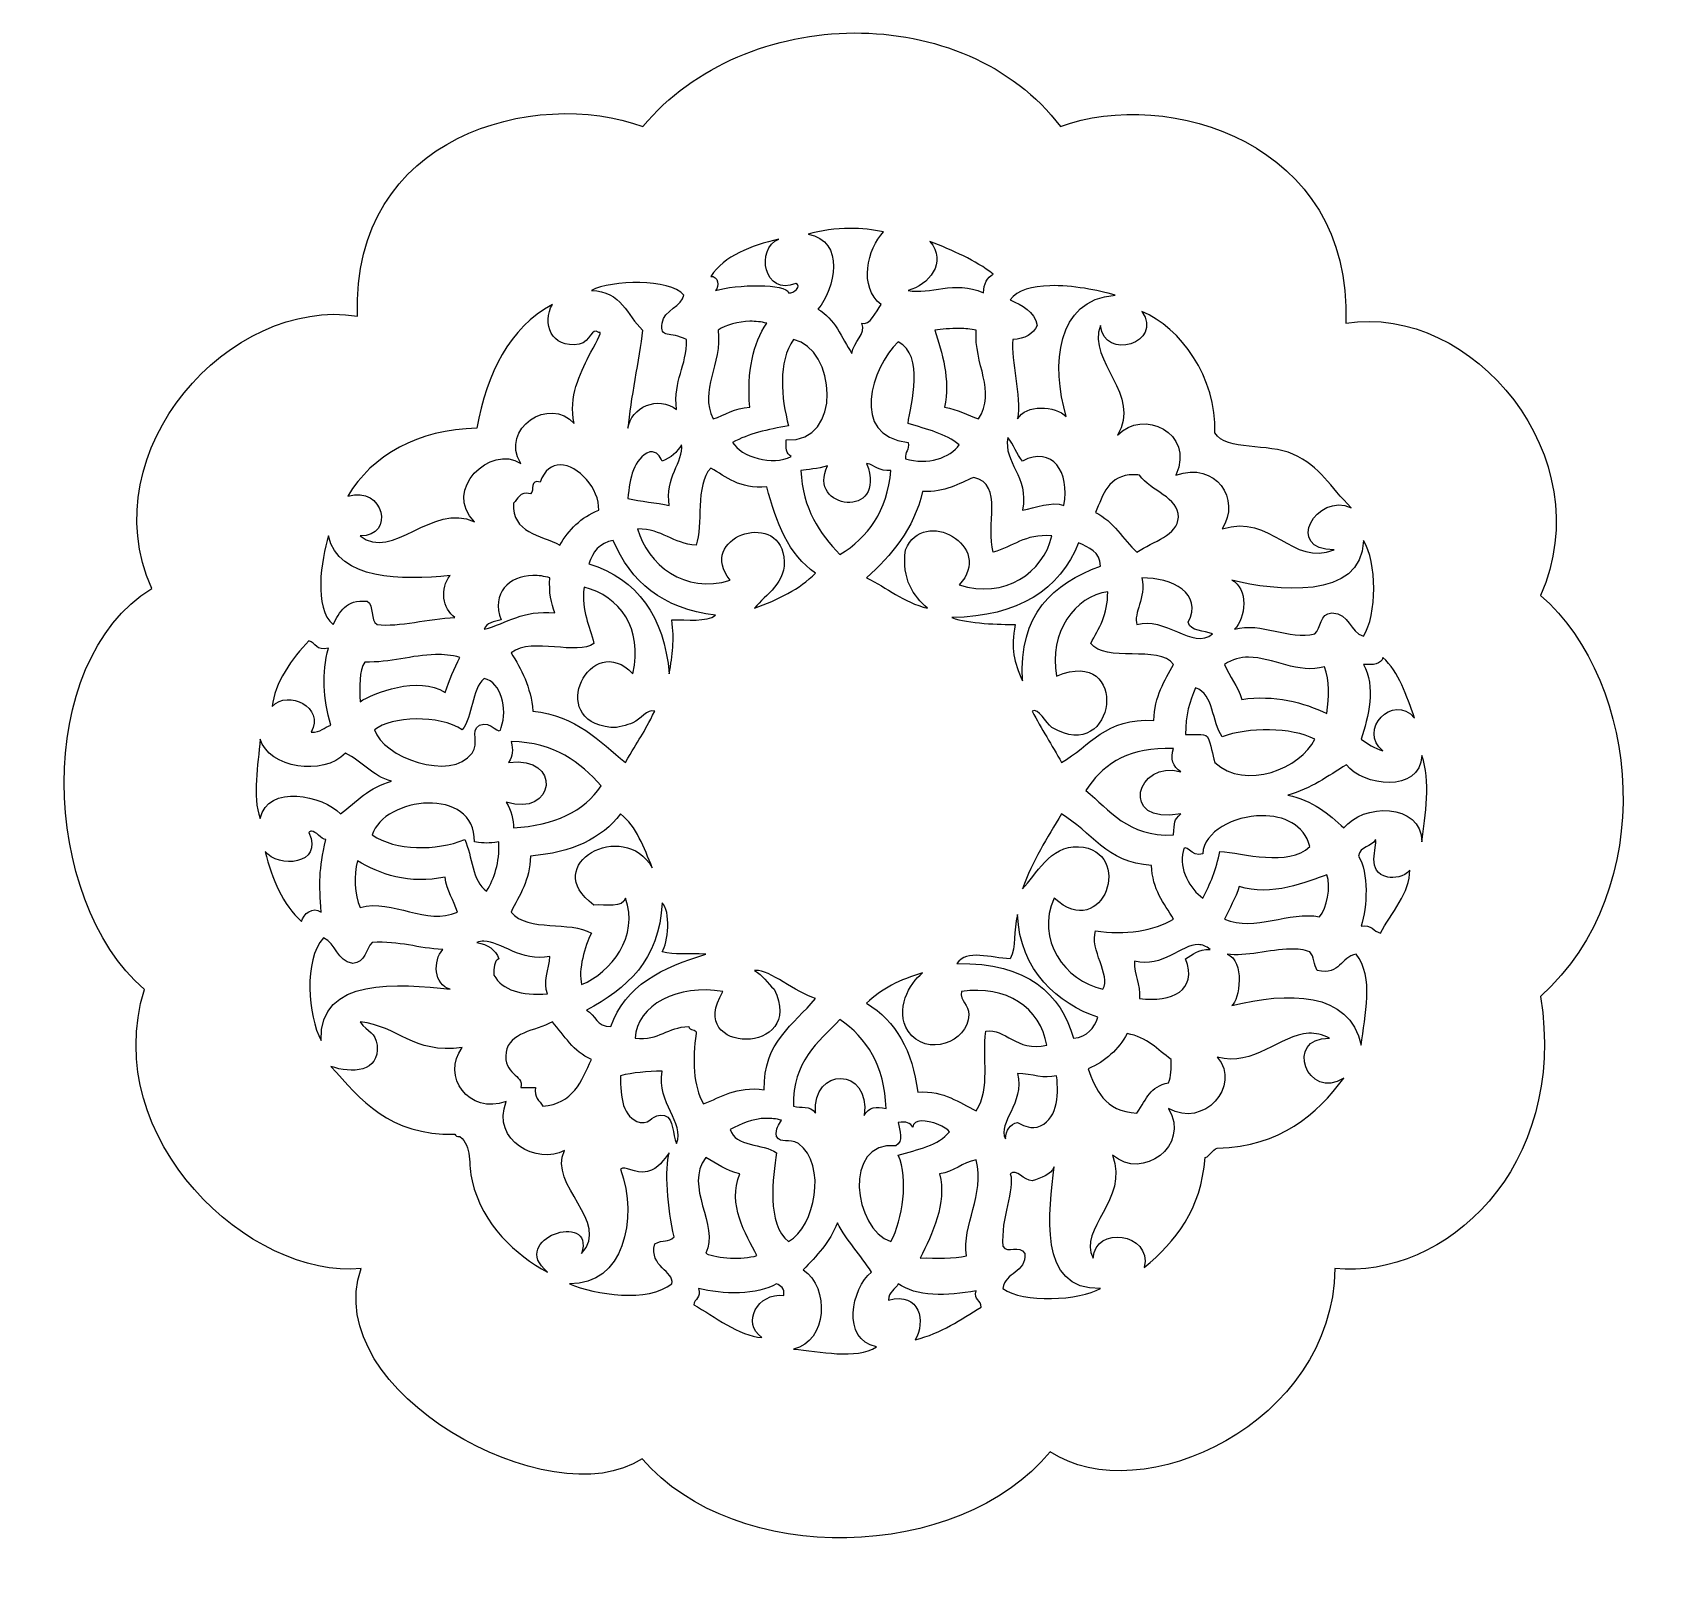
# Model space of a CAD drawing. Header units: centimetres. Extents: x -12 to 12.2, y -11.6 to 11.3.
import ezdxf

# ---------------------------------------------------------------- set-up
doc = ezdxf.new("R2010")
doc.units = ezdxf.units.CM
doc.header["$MEASUREMENT"] = 0
doc.layers.add('Camada 1', color=7, linetype='Continuous')

msp = doc.modelspace()

# ---------------------------------------------------------------- linework, layer by layer
at = {"layer": 'Camada 1'}
for points, knots in [([(0.20131, 11.27375), (-0.98286, 11.26682), (-2.17825, 10.79673), (-2.94075, 9.88239), (-2.94075, 9.88239), (-4.52288, 10.46778), (-7.28817, 9.76351), (-7.18435, 7.06174), (-7.18435, 7.06174), (-9.07263, 7.36212), (-11.1576, 5.06697), (-10.24608, 3.01081), (-10.24608, 3.01081), (-12.01844, 1.91279), (-11.90621, -1.61678), (-10.35474, -2.95658), (-10.35474, -2.95658), (-11.03686, -5.19506), (-8.7629, -7.27365), (-7.13077, -7.10646), (-7.13077, -7.10646), (-7.76471, -8.93909), (-4.29587, -10.83589), (-2.9507, -9.93795), (-2.9507, -9.93795), (-1.56193, -11.55455), (1.75896, -11.48997), (3.11765, -9.83235), (3.11765, -9.83235), (4.46279, -10.73029), (7.33421, -9.40873), (7.35286, -7.10648), (7.35286, -7.10648), (8.9847, -7.27367), (10.82348, -5.61243), (10.413, -3.06095), (10.413, -3.06095), (12.18214, -1.46009), (11.91351, 1.59979), (10.413, 2.90654), (10.413, 2.90654), (11.32473, 4.96272), (9.40303, 7.2578), (7.51507, 6.95747), (7.51507, 6.95747), (7.61864, 9.65932), (4.85335, 10.46778), (3.27148, 9.88239), (3.27148, 9.88239), (2.55771, 10.82433), (1.38524, 11.28066), (0.20131, 11.27375)], [0, 0, 0, 0, 0.07142857, 0.07142857, 0.07142857, 0.07142857, 0.14285714, 0.14285714, 0.14285714, 0.14285714, 0.21428571, 0.21428571, 0.21428571, 0.21428571, 0.28571429, 0.28571429, 0.28571429, 0.28571429, 0.35714286, 0.35714286, 0.35714286, 0.35714286, 0.42857143, 0.42857143, 0.42857143, 0.42857143, 0.5, 0.5, 0.5, 0.5, 0.57142857, 0.57142857, 0.57142857, 0.57142857, 0.64285714, 0.64285714, 0.64285714, 0.64285714, 0.71428571, 0.71428571, 0.71428571, 0.71428571, 0.78571429, 0.78571429, 0.78571429, 0.78571429, 0.85714286, 0.85714286, 0.85714286, 0.85714286, 1, 1, 1, 1]), ([(0.14247, 8.36651), (0.31244, 8.36654), (0.48323, 8.34841), (0.64174, 8.3133), (0.64174, 8.3133), (0.39967, 8.07605), (0.26595, 7.48126), (0.6057, 7.23541), (0.6057, 7.23541), (0.53424, 7.12995), (0.43018, 6.90984), (0.31572, 6.95725), (0.31572, 6.95725), (0.39004, 6.79096), (0.18935, 6.68753), (0.17091, 6.50524), (0.17091, 6.50524), (0.01589, 6.73905), (-0.08264, 7.027), (-0.33635, 7.16585), (-0.33635, 7.16585), (-0.07812, 7.46041), (0.07243, 8.19053), (-0.48134, 8.2785), (-0.48134, 8.2785), (-0.29293, 8.3368), (-0.07587, 8.36651), (0.14247, 8.36651)], [0, 0, 0, 0, 0.125, 0.125, 0.125, 0.125, 0.25, 0.25, 0.25, 0.25, 0.375, 0.375, 0.375, 0.375, 0.5, 0.5, 0.5, 0.5, 0.625, 0.625, 0.625, 0.625, 0.75, 0.75, 0.75, 0.75, 1, 1, 1, 1]), ([(-0.91592, 8.20895), (-1.27144, 8.07229), (-1.13751, 7.34284), (-0.6624, 7.54834), (-0.6624, 7.54834), (-0.57125, 7.51336), (-0.69127, 7.39456), (-0.77114, 7.40925), (-0.77114, 7.40925), (-0.79776, 7.55054), (-1.55939, 7.53427), (-1.85797, 7.44399), (-1.85797, 7.44399), (-1.79878, 7.50035), (-1.81437, 7.66235), (-1.93047, 7.65261), (-1.93047, 7.65261), (-1.72361, 7.96408), (-1.33798, 8.10402), (-0.91592, 8.20895)], [0, 0, 0, 0, 0.16666667, 0.16666667, 0.16666667, 0.16666667, 0.33333333, 0.33333333, 0.33333333, 0.33333333, 0.5, 0.5, 0.5, 0.5, 0.66666667, 0.66666667, 0.66666667, 0.66666667, 1, 1, 1, 1]), ([(1.33026, 8.17421), (1.66877, 8.03567), (2.00566, 7.89531), (2.2721, 7.6874), (2.2721, 7.6874), (2.18407, 7.63298), (2.1265, 7.54902), (2.12729, 7.40924), (2.12729, 7.40924), (1.68189, 7.60127), (1.33928, 7.37482), (1.00424, 7.44398), (1.00424, 7.44398), (1.30589, 7.51847), (1.5973, 7.8625), (1.33026, 8.17421)], [0, 0, 0, 0, 0.2, 0.2, 0.2, 0.2, 0.4, 0.4, 0.4, 0.4, 0.6, 0.6, 0.6, 0.6, 1, 1, 1, 1]), ([(-2.98454, 7.56141), (-2.70519, 7.5562), (-2.4363, 7.49997), (-2.32901, 7.37448), (-2.32901, 7.37448), (-2.3501, 7.21049), (-2.62884, 7.15289), (-2.65503, 6.95726), (-2.65503, 6.95726), (-2.68718, 6.71707), (-2.53401, 6.84013), (-2.29274, 6.71387), (-2.29274, 6.71387), (-2.28128, 6.3089), (-2.49324, 6.11819), (-2.43773, 5.67075), (-2.43773, 5.67075), (-2.70991, 5.88789), (-3.12337, 5.70377), (-3.16229, 5.39259), (-3.16229, 5.39259), (-3.12789, 5.81804), (-2.99417, 6.42092), (-2.9448, 6.85293), (-2.9448, 6.85293), (-3.17602, 7.07153), (-3.25672, 7.43459), (-3.70561, 7.44401), (-3.70561, 7.44401), (-3.55345, 7.52077), (-3.26386, 7.56657), (-2.98454, 7.56141)], [0, 0, 0, 0, 0.11111111, 0.11111111, 0.11111111, 0.11111111, 0.22222222, 0.22222222, 0.22222222, 0.22222222, 0.33333333, 0.33333333, 0.33333333, 0.33333333, 0.44444444, 0.44444444, 0.44444444, 0.44444444, 0.55555556, 0.55555556, 0.55555556, 0.55555556, 0.66666667, 0.66666667, 0.66666667, 0.66666667, 0.77777778, 0.77777778, 0.77777778, 0.77777778, 1, 1, 1, 1]), ([(3.11339, 7.51466), (3.44597, 7.52292), (3.83324, 7.44791), (4.0837, 7.37448), (4.0837, 7.37448), (3.20124, 7.2995), (3.13469, 6.33612), (3.35895, 5.56648), (3.35895, 5.56648), (3.19427, 5.73076), (2.75398, 5.7532), (2.63439, 5.53171), (2.63439, 5.53171), (2.69561, 5.87617), (2.53054, 6.39782), (2.56211, 6.71387), (2.56211, 6.71387), (2.74745, 6.72141), (2.86479, 6.79409), (2.92435, 6.92244), (2.92435, 6.92244), (2.88792, 7.1426), (2.69768, 7.21494), (2.52581, 7.30495), (2.52581, 7.30495), (2.62907, 7.45137), (2.85452, 7.50825), (3.11339, 7.51466)], [0, 0, 0, 0, 0.125, 0.125, 0.125, 0.125, 0.25, 0.25, 0.25, 0.25, 0.375, 0.375, 0.375, 0.375, 0.5, 0.5, 0.5, 0.5, 0.625, 0.625, 0.625, 0.625, 0.75, 0.75, 0.75, 0.75, 1, 1, 1, 1]), ([(-4.28536, 7.23542), (-4.44244, 6.96176), (-4.30748, 6.57015), (-3.88684, 6.64434), (-3.88684, 6.64434), (-3.71602, 6.67445), (-3.70539, 6.90924), (-3.59704, 6.81817), (-3.59704, 6.81817), (-3.50917, 6.85958), (-3.6806, 6.60201), (-3.74182, 6.47048), (-3.74182, 6.47048), (-3.86879, 6.19785), (-4.05599, 5.86982), (-3.95931, 5.46218), (-3.95931, 5.46218), (-4.3179, 5.88467), (-5.07442, 5.38333), (-4.75637, 4.87105), (-4.75637, 4.87105), (-5.20611, 5.16376), (-5.92019, 4.47473), (-5.44468, 4.00181), (-5.44468, 4.00181), (-6.07584, 4.29984), (-6.66094, 3.40269), (-7.14733, 3.79321), (-7.14733, 3.79321), (-6.62634, 3.78355), (-6.78464, 4.54674), (-7.32857, 4.38429), (-7.32857, 4.38429), (-6.9663, 4.99574), (-6.28516, 5.37682), (-5.40844, 5.39259), (-5.40844, 5.39259), (-5.25488, 6.21883), (-4.93293, 6.88339), (-4.28536, 7.23542)], [0, 0, 0, 0, 0.09090909, 0.09090909, 0.09090909, 0.09090909, 0.18181818, 0.18181818, 0.18181818, 0.18181818, 0.27272727, 0.27272727, 0.27272727, 0.27272727, 0.36363636, 0.36363636, 0.36363636, 0.36363636, 0.45454545, 0.45454545, 0.45454545, 0.45454545, 0.54545455, 0.54545455, 0.54545455, 0.54545455, 0.63636364, 0.63636364, 0.63636364, 0.63636364, 0.72727273, 0.72727273, 0.72727273, 0.72727273, 0.81818182, 0.81818182, 0.81818182, 0.81818182, 1, 1, 1, 1]), ([(4.48221, 7.13109), (5.06342, 6.88788), (5.59425, 6.1533), (5.56907, 5.32306), (5.56907, 5.32306), (5.74293, 5.04982), (6.36552, 5.17415), (6.72839, 5.01014), (6.72839, 5.01014), (7.14963, 4.81969), (7.27579, 4.52402), (7.59792, 4.21044), (7.59792, 4.21044), (7.08124, 4.45132), (6.59322, 3.58065), (7.34418, 3.58459), (7.34418, 3.58459), (6.71302, 3.33268), (6.4083, 4.12741), (5.67778, 3.89751), (5.67778, 3.89751), (5.95956, 4.33598), (5.58605, 4.90438), (4.98928, 4.69724), (4.98928, 4.69724), (5.27395, 5.33184), (4.49657, 5.69162), (4.11996, 5.28832), (4.11996, 5.28832), (4.48712, 5.89829), (3.66511, 6.37525), (3.8662, 6.92247), (3.8662, 6.92247), (3.91966, 6.39065), (4.81543, 6.66053), (4.48221, 7.13109)], [0, 0, 0, 0, 0.1, 0.1, 0.1, 0.1, 0.2, 0.2, 0.2, 0.2, 0.3, 0.3, 0.3, 0.3, 0.4, 0.4, 0.4, 0.4, 0.5, 0.5, 0.5, 0.5, 0.6, 0.6, 0.6, 0.6, 0.7, 0.7, 0.7, 0.7, 0.8, 0.8, 0.8, 0.8, 1, 1, 1, 1]), ([(-1.34619, 6.98441), (-1.26406, 6.98584), (-1.17969, 6.97703), (-1.09714, 6.95726), (-1.09714, 6.95726), (-1.30031, 6.65381), (-1.39411, 6.24545), (-1.35069, 5.70552), (-1.35069, 5.70552), (-1.58374, 5.69737), (-1.71256, 5.58916), (-1.8942, 5.53172), (-1.8942, 5.53172), (-2.10986, 5.96622), (-1.75453, 6.34121), (-1.8217, 6.85294), (-1.8217, 6.85294), (-1.69782, 6.93091), (-1.527, 6.98134), (-1.34619, 6.98441)], [0, 0, 0, 0, 0.16666667, 0.16666667, 0.16666667, 0.16666667, 0.33333333, 0.33333333, 0.33333333, 0.33333333, 0.5, 0.5, 0.5, 0.5, 0.66666667, 0.66666667, 0.66666667, 0.66666667, 1, 1, 1, 1]), ([(1.77058, 6.87791), (1.8525, 6.87638), (1.93687, 6.8687), (2.01857, 6.85293), (2.01857, 6.85293), (1.98007, 6.35297), (2.32617, 5.94641), (2.05482, 5.53171), (2.05482, 5.53171), (1.88525, 5.58926), (1.74722, 5.67702), (1.54753, 5.70551), (1.54753, 5.70551), (1.63601, 6.12212), (1.51049, 6.5213), (1.40275, 6.85293), (1.40275, 6.85293), (1.50454, 6.86717), (1.63416, 6.88056), (1.77058, 6.87791)], [0, 0, 0, 0, 0.16666667, 0.16666667, 0.16666667, 0.16666667, 0.33333333, 0.33333333, 0.33333333, 0.33333333, 0.5, 0.5, 0.5, 0.5, 0.66666667, 0.66666667, 0.66666667, 0.66666667, 1, 1, 1, 1]), ([(-0.69862, 6.71387), (-0.07359, 6.5893), (0.04967, 5.17587), (-0.80736, 5.21879), (-0.80736, 5.21879), (-0.8131, 5.10891), (-0.8086, 5.00892), (-0.73489, 4.9754), (-0.73489, 4.9754), (-1.00543, 4.82319), (-1.48461, 4.97085), (-1.60444, 5.18397), (-1.60444, 5.18397), (-1.372, 5.30872), (-1.08363, 5.37955), (-0.77113, 5.42736), (-0.77113, 5.42736), (-0.88518, 5.84103), (-0.9319, 6.38547), (-0.69862, 6.71387)], [0, 0, 0, 0, 0.16666667, 0.16666667, 0.16666667, 0.16666667, 0.33333333, 0.33333333, 0.33333333, 0.33333333, 0.5, 0.5, 0.5, 0.5, 0.66666667, 0.66666667, 0.66666667, 0.66666667, 1, 1, 1, 1]), ([(0.85922, 6.6791), (1.25692, 6.47355), (1.04684, 5.76563), (1.00421, 5.46218), (1.00421, 5.46218), (1.28435, 5.38344), (1.56716, 5.30705), (1.76502, 5.1492), (1.76502, 5.1492), (1.64151, 4.95449), (1.28393, 4.83911), (0.96794, 4.94063), (0.96794, 4.94063), (0.95013, 5.05035), (1.03311, 5.0634), (1.00421, 5.18397), (1.00421, 5.18397), (0.12955, 5.27816), (0.46274, 6.29728), (0.85922, 6.6791)], [0, 0, 0, 0, 0.16666667, 0.16666667, 0.16666667, 0.16666667, 0.33333333, 0.33333333, 0.33333333, 0.33333333, 0.5, 0.5, 0.5, 0.5, 0.66666667, 0.66666667, 0.66666667, 0.66666667, 1, 1, 1, 1]), ([(-2.36523, 5.1492), (-2.33144, 4.89607), (-2.61936, 4.65181), (-2.54628, 4.2452), (-2.54628, 4.2452), (-2.73776, 4.29322), (-2.97408, 4.29822), (-3.16228, 4.34953), (-3.16228, 4.34953), (-3.13545, 4.65986), (-3.07772, 4.94061), (-2.83626, 5.04491), (-2.83626, 5.04491), (-2.7277, 5.04467), (-2.68389, 4.98244), (-2.65502, 4.90587), (-2.65502, 4.90587), (-2.51985, 4.94994), (-2.43077, 5.03834), (-2.36523, 5.1492)], [0, 0, 0, 0, 0.16666667, 0.16666667, 0.16666667, 0.16666667, 0.33333333, 0.33333333, 0.33333333, 0.33333333, 0.5, 0.5, 0.5, 0.5, 0.66666667, 0.66666667, 0.66666667, 0.66666667, 1, 1, 1, 1]), ([(2.48958, 5.25355), (2.57843, 5.15351), (2.61841, 5.0064), (2.70686, 4.90586), (2.70686, 4.90586), (3.15231, 5.13621), (3.41666, 4.7473), (3.32286, 4.2452), (3.32286, 4.2452), (3.13773, 4.31058), (2.89958, 4.20988), (2.70686, 4.17567), (2.70686, 4.17567), (2.80947, 4.68708), (2.41505, 4.88229), (2.48958, 5.25355)], [0, 0, 0, 0, 0.2, 0.2, 0.2, 0.2, 0.4, 0.4, 0.4, 0.4, 0.6, 0.6, 0.6, 0.6, 1, 1, 1, 1]), ([(-4.16987, 4.84827), (-3.90179, 4.84795), (-3.5813, 4.49402), (-3.59707, 4.17567), (-3.59707, 4.17567), (-3.86147, 4.07026), (-4.03964, 3.88193), (-4.17664, 3.65412), (-4.17664, 3.65412), (-4.4607, 3.81028), (-4.88789, 3.82917), (-4.86495, 4.27997), (-4.86495, 4.27997), (-4.79367, 4.33892), (-4.78179, 4.45523), (-4.6114, 4.41909), (-4.6114, 4.41909), (-4.54483, 4.45954), (-4.63045, 4.646), (-4.46643, 4.59289), (-4.46643, 4.59289), (-4.4021, 4.77529), (-4.29171, 4.84842), (-4.16987, 4.84827)], [0, 0, 0, 0, 0.14285714, 0.14285714, 0.14285714, 0.14285714, 0.28571429, 0.28571429, 0.28571429, 0.28571429, 0.42857143, 0.42857143, 0.42857143, 0.42857143, 0.57142857, 0.57142857, 0.57142857, 0.57142857, 0.71428571, 0.71428571, 0.71428571, 0.71428571, 1, 1, 1, 1]), ([(0.38821, 4.87105), (0.5187, 4.84562), (0.57133, 4.74537), (0.75048, 4.76675), (0.75048, 4.76675), (0.69375, 4.16051), (0.41361, 3.76882), (-0.0103, 3.51506), (-0.0103, 3.51506), (-0.30724, 3.83264), (-0.56386, 4.18909), (-0.58987, 4.76675), (-0.58987, 4.76675), (-0.49629, 4.78236), (-0.33449, 4.784), (-0.19133, 4.83628), (-0.19133, 4.83628), (-0.51902, 4.18318), (0.71423, 4.02134), (0.38821, 4.87105)], [0, 0, 0, 0, 0.16666667, 0.16666667, 0.16666667, 0.16666667, 0.33333333, 0.33333333, 0.33333333, 0.33333333, 0.5, 0.5, 0.5, 0.5, 0.66666667, 0.66666667, 0.66666667, 0.66666667, 1, 1, 1, 1]), ([(-1.93047, 4.80151), (-1.69248, 4.6707), (-1.51063, 4.48581), (-1.09716, 4.52335), (-1.09716, 4.52335), (-0.95995, 3.99437), (-0.77318, 3.51299), (-0.3726, 3.23689), (-0.3726, 3.23689), (-0.60668, 2.998), (-0.93045, 2.84512), (-1.2784, 2.71532), (-1.2784, 2.71532), (-1.11949, 2.92709), (-0.78895, 3.0859), (-0.84364, 3.48028), (-0.84364, 3.48028), (-0.94154, 4.18661), (-2.15042, 3.76082), (-1.6407, 3.13254), (-1.6407, 3.13254), (-2.31324, 2.91645), (-2.87869, 3.37281), (-3.01733, 3.8975), (-3.01733, 3.8975), (-2.64644, 3.89419), (-2.49737, 3.67803), (-2.14778, 3.65411), (-2.14778, 3.65411), (-2.04043, 3.94257), (-2.16925, 4.5491), (-1.93047, 4.80151)], [0, 0, 0, 0, 0.11111111, 0.11111111, 0.11111111, 0.11111111, 0.22222222, 0.22222222, 0.22222222, 0.22222222, 0.33333333, 0.33333333, 0.33333333, 0.33333333, 0.44444444, 0.44444444, 0.44444444, 0.44444444, 0.55555556, 0.55555556, 0.55555556, 0.55555556, 0.66666667, 0.66666667, 0.66666667, 0.66666667, 0.77777778, 0.77777778, 0.77777778, 0.77777778, 1, 1, 1, 1]), ([(1.98232, 4.66245), (2.43571, 4.55831), (2.15287, 3.93805), (2.27207, 3.54982), (2.27207, 3.54982), (2.56533, 3.62774), (2.7343, 3.82475), (3.14165, 3.79321), (3.14165, 3.79321), (3.02571, 3.24851), (2.43982, 2.84666), (1.76502, 3.06304), (1.76502, 3.06304), (2.30466, 3.63195), (1.23315, 4.2407), (0.96794, 3.58459), (0.96794, 3.58459), (0.90838, 3.13342), (1.08388, 2.90789), (1.29399, 2.71533), (1.29399, 2.71533), (0.93051, 2.80688), (0.69394, 3.02037), (0.38819, 3.16732), (0.38819, 3.16732), (0.75702, 3.50882), (1.09084, 3.88394), (1.2215, 4.45383), (1.2215, 4.45383), (1.56373, 4.43827), (1.75296, 4.56969), (1.98232, 4.66245)], [0, 0, 0, 0, 0.11111111, 0.11111111, 0.11111111, 0.11111111, 0.22222222, 0.22222222, 0.22222222, 0.22222222, 0.33333333, 0.33333333, 0.33333333, 0.33333333, 0.44444444, 0.44444444, 0.44444444, 0.44444444, 0.55555556, 0.55555556, 0.55555556, 0.55555556, 0.66666667, 0.66666667, 0.66666667, 0.66666667, 0.77777778, 0.77777778, 0.77777778, 0.77777778, 1, 1, 1, 1]), ([(4.36447, 4.70158), (4.39008, 4.70153), (4.41731, 4.70005), (4.44596, 4.69721), (4.44596, 4.69721), (4.61492, 4.45289), (5.03291, 4.3695), (5.02553, 4.07131), (5.02553, 4.07131), (5.01876, 3.79564), (4.65117, 3.71672), (4.40974, 3.54982), (4.40974, 3.54982), (4.19797, 3.74066), (4.06443, 4.00657), (3.79374, 4.1409), (3.79374, 4.1409), (3.90635, 4.4022), (3.97866, 4.70229), (4.36447, 4.70158)], [0, 0, 0, 0, 0.16666667, 0.16666667, 0.16666667, 0.16666667, 0.33333333, 0.33333333, 0.33333333, 0.33333333, 0.5, 0.5, 0.5, 0.5, 0.66666667, 0.66666667, 0.66666667, 0.66666667, 1, 1, 1, 1]), ([(-7.61837, 3.79321), (-7.466, 3.12887), (-6.52744, 3.13024), (-5.80698, 3.20208), (-5.80698, 3.20208), (-5.96285, 3.01081), (-5.91861, 2.70657), (-5.73448, 2.57623), (-5.73448, 2.57623), (-6.12728, 2.56271), (-6.56593, 2.435), (-6.8938, 2.47196), (-6.8938, 2.47196), (-6.99926, 2.53308), (-6.93333, 2.7585), (-7.03879, 2.81965), (-7.03879, 2.81965), (-7.3642, 2.85397), (-7.44982, 2.6578), (-7.54586, 2.47196), (-7.54586, 2.47196), (-7.84261, 2.71445), (-7.72219, 3.43909), (-7.61837, 3.79321)], [0, 0, 0, 0, 0.14285714, 0.14285714, 0.14285714, 0.14285714, 0.28571429, 0.28571429, 0.28571429, 0.28571429, 0.42857143, 0.42857143, 0.42857143, 0.42857143, 0.57142857, 0.57142857, 0.57142857, 0.57142857, 0.71428571, 0.71428571, 0.71428571, 0.71428571, 1, 1, 1, 1]), ([(-3.37959, 3.72363), (-3.12051, 3.11472), (-2.65196, 2.70668), (-1.85797, 2.61103), (-1.85797, 2.61103), (-1.99272, 2.5085), (-2.27718, 2.5497), (-2.51004, 2.54144), (-2.51004, 2.54144), (-2.46763, 2.23574), (-2.49837, 2.02997), (-2.54629, 1.74174), (-2.54629, 1.74174), (-2.62738, 2.59126), (-3.01198, 3.14922), (-3.74186, 3.37594), (-3.74186, 3.37594), (-3.68574, 3.55379), (-3.58766, 3.69143), (-3.37959, 3.72363)], [0, 0, 0, 0, 0.16666667, 0.16666667, 0.16666667, 0.16666667, 0.33333333, 0.33333333, 0.33333333, 0.33333333, 0.5, 0.5, 0.5, 0.5, 0.66666667, 0.66666667, 0.66666667, 0.66666667, 1, 1, 1, 1]), ([(3.54017, 3.68886), (3.69276, 3.61509), (3.86458, 3.55974), (3.86619, 3.34117), (3.86619, 3.34117), (3.15782, 3.08225), (2.65136, 2.62963), (2.70687, 1.63744), (2.70687, 1.63744), (2.57558, 1.91888), (2.53508, 2.11168), (2.59815, 2.47194), (2.59815, 2.47194), (2.36878, 2.47721), (1.90574, 2.48247), (1.65629, 2.57621), (1.65629, 2.57621), (2.64952, 2.5965), (3.25838, 2.98586), (3.54017, 3.68886)], [0, 0, 0, 0, 0.16666667, 0.16666667, 0.16666667, 0.16666667, 0.33333333, 0.33333333, 0.33333333, 0.33333333, 0.5, 0.5, 0.5, 0.5, 0.66666667, 0.66666667, 0.66666667, 0.66666667, 1, 1, 1, 1]), ([(7.77898, 3.72363), (7.98356, 3.40634), (7.98252, 2.61426), (7.77898, 2.29805), (7.77898, 2.29805), (7.57316, 2.36703), (7.5744, 2.63479), (7.30794, 2.64574), (7.30794, 2.64574), (7.12302, 2.63796), (7.15763, 2.41928), (7.05442, 2.33282), (7.05442, 2.33282), (6.67472, 2.23799), (6.25879, 2.51922), (5.85882, 2.40238), (5.85882, 2.40238), (6.03188, 2.56248), (6.06811, 3.01931), (5.82257, 3.13252), (5.82257, 3.13252), (6.45722, 2.97488), (7.76178, 2.8246), (7.77898, 3.72363)], [0, 0, 0, 0, 0.14285714, 0.14285714, 0.14285714, 0.14285714, 0.28571429, 0.28571429, 0.28571429, 0.28571429, 0.42857143, 0.42857143, 0.42857143, 0.42857143, 0.57142857, 0.57142857, 0.57142857, 0.57142857, 0.71428571, 0.71428571, 0.71428571, 0.71428571, 1, 1, 1, 1]), ([(-4.57516, 3.20319), (-4.49364, 3.20483), (-4.40702, 3.19306), (-4.32161, 3.16731), (-4.32161, 3.16731), (-4.34066, 2.95186), (-4.3042, 2.78993), (-4.24911, 2.64576), (-4.24911, 2.64576), (-4.73406, 2.69399), (-4.9579, 2.49151), (-5.29972, 2.40242), (-5.29972, 2.40242), (-5.26797, 2.49934), (-5.1543, 2.5177), (-5.0462, 2.54146), (-5.0462, 2.54146), (-5.20429, 2.94215), (-4.92883, 3.19594), (-4.57516, 3.20319)], [0, 0, 0, 0, 0.16666667, 0.16666667, 0.16666667, 0.16666667, 0.33333333, 0.33333333, 0.33333333, 0.33333333, 0.5, 0.5, 0.5, 0.5, 0.66666667, 0.66666667, 0.66666667, 0.66666667, 1, 1, 1, 1]), ([(4.48221, 3.16731), (4.93277, 3.17326), (5.39867, 2.9335), (5.17055, 2.5067), (5.17055, 2.5067), (5.20637, 2.36726), (5.40812, 2.387), (5.53282, 2.33284), (5.53282, 2.33284), (5.24202, 2.09146), (4.8103, 2.60827), (4.40974, 2.47193), (4.40974, 2.47193), (4.34931, 2.64659), (4.55349, 2.86654), (4.48221, 3.16731)], [0, 0, 0, 0, 0.2, 0.2, 0.2, 0.2, 0.4, 0.4, 0.4, 0.4, 0.6, 0.6, 0.6, 0.6, 1, 1, 1, 1]), ([(-3.81435, 3.02825), (-3.28188, 2.89546), (-2.93538, 2.42013), (-3.08979, 1.74174), (-3.08979, 1.74174), (-3.71071, 2.40116), (-4.39392, 1.03964), (-3.41581, 0.94206), (-3.41581, 0.94206), (-3.31588, 0.93209), (-3.17231, 0.97606), (-3.08979, 1.01157), (-3.08979, 1.01157), (-2.96917, 1.06353), (-2.88008, 1.21585), (-2.76374, 1.18545), (-2.76374, 1.18545), (-2.93167, 0.83887), (-2.99845, 0.77249), (-3.19853, 0.42049), (-3.19853, 0.42049), (-3.59112, 0.73894), (-3.92534, 1.11378), (-4.57516, 1.18545), (-4.57516, 1.18545), (-4.60649, 1.54936), (-4.74738, 1.80828), (-4.90118, 2.05469), (-4.90118, 2.05469), (-4.57167, 2.29242), (-3.91182, 2.00415), (-3.66933, 2.19376), (-3.66933, 2.19376), (-3.72937, 2.46072), (-3.85756, 2.66236), (-3.81435, 3.02825)], [0, 0, 0, 0, 0.1, 0.1, 0.1, 0.1, 0.2, 0.2, 0.2, 0.2, 0.3, 0.3, 0.3, 0.3, 0.4, 0.4, 0.4, 0.4, 0.5, 0.5, 0.5, 0.5, 0.6, 0.6, 0.6, 0.6, 0.7, 0.7, 0.7, 0.7, 0.8, 0.8, 0.8, 0.8, 1, 1, 1, 1]), ([(3.97495, 2.95874), (3.97902, 2.61859), (3.84263, 2.41349), (3.72143, 2.19378), (3.72143, 2.19378), (3.93217, 1.89784), (4.74047, 2.17518), (4.95307, 1.88086), (4.95307, 1.88086), (4.822, 1.63578), (4.67002, 1.41075), (4.66327, 1.04639), (4.66327, 1.04639), (3.94038, 1.09113), (3.71138, 0.66182), (3.28664, 0.42054), (3.28664, 0.42054), (3.14681, 0.68047), (2.98623, 0.92029), (2.85188, 1.1855), (2.85188, 1.1855), (2.94364, 1.23728), (3.05606, 1.01167), (3.14168, 0.94211), (3.14168, 0.94211), (4.1167, 0.36775), (4.31101, 2.17287), (3.21415, 1.70702), (3.21415, 1.70702), (3.0876, 2.35264), (3.4941, 2.90323), (3.97495, 2.95874)], [0, 0, 0, 0, 0.11111111, 0.11111111, 0.11111111, 0.11111111, 0.22222222, 0.22222222, 0.22222222, 0.22222222, 0.33333333, 0.33333333, 0.33333333, 0.33333333, 0.44444444, 0.44444444, 0.44444444, 0.44444444, 0.55555556, 0.55555556, 0.55555556, 0.55555556, 0.66666667, 0.66666667, 0.66666667, 0.66666667, 0.77777778, 0.77777778, 0.77777778, 0.77777778, 1, 1, 1, 1]), ([(-7.90814, 2.22855), (-7.79776, 2.20715), (-7.80511, 2.0725), (-7.61837, 2.12425), (-7.61837, 2.12425), (-7.71687, 1.73785), (-7.69558, 1.3826), (-7.5821, 0.97683), (-7.5821, 0.97683), (-7.6841, 0.9472), (-7.7308, 0.86451), (-7.87211, 0.8725), (-7.87211, 0.8725), (-7.67201, 1.24292), (-8.21451, 1.51187), (-8.45165, 1.25501), (-8.45165, 1.25501), (-8.4267, 1.5905), (-8.15003, 1.98529), (-7.90814, 2.22855)], [0, 0, 0, 0, 0.16666667, 0.16666667, 0.16666667, 0.16666667, 0.33333333, 0.33333333, 0.33333333, 0.33333333, 0.5, 0.5, 0.5, 0.5, 0.66666667, 0.66666667, 0.66666667, 0.66666667, 1, 1, 1, 1]), ([(-6.02428, 2.02646), (-5.90755, 2.02826), (-5.78774, 2.01776), (-5.66199, 1.98513), (-5.66199, 1.98513), (-5.74351, 1.81998), (-5.82071, 1.65067), (-5.87948, 1.46358), (-5.87948, 1.46358), (-6.28495, 1.71501), (-6.94419, 1.45818), (-7.14734, 1.32451), (-7.14734, 1.32451), (-7.14612, 1.54343), (-7.17049, 1.78708), (-7.07506, 1.91559), (-7.07506, 1.91559), (-6.69865, 1.90205), (-6.37488, 2.02098), (-6.02428, 2.02646)], [0, 0, 0, 0, 0.16666667, 0.16666667, 0.16666667, 0.16666667, 0.33333333, 0.33333333, 0.33333333, 0.33333333, 0.5, 0.5, 0.5, 0.5, 0.66666667, 0.66666667, 0.66666667, 0.66666667, 1, 1, 1, 1]), ([(6.06937, 1.98735), (6.43145, 1.98613), (6.81092, 1.73208), (7.19941, 1.84609), (7.19941, 1.84609), (7.28236, 1.62799), (7.26392, 1.40492), (7.23566, 1.15066), (7.23566, 1.15066), (6.8908, 1.31285), (6.45562, 1.43178), (5.96759, 1.35928), (5.96759, 1.35928), (5.91412, 1.56296), (5.7849, 1.69395), (5.71385, 1.88083), (5.71385, 1.88083), (5.83058, 1.95944), (5.94875, 1.98775), (6.06937, 1.98735)], [0, 0, 0, 0, 0.16666667, 0.16666667, 0.16666667, 0.16666667, 0.33333333, 0.33333333, 0.33333333, 0.33333333, 0.5, 0.5, 0.5, 0.5, 0.66666667, 0.66666667, 0.66666667, 0.66666667, 1, 1, 1, 1]), ([(8.06877, 1.98513), (8.30756, 1.76217), (8.41979, 1.41802), (8.53981, 1.08113), (8.53981, 1.08113), (8.21625, 1.4725), (7.68809, 0.8869), (8.06877, 0.59435), (8.06877, 0.59435), (7.93854, 0.63163), (7.84411, 0.70325), (7.74275, 0.76823), (7.74275, 0.76823), (7.85395, 1.09221), (7.9631, 1.55735), (7.779, 1.88086), (7.779, 1.88086), (7.92458, 1.86863), (8.04419, 1.88141), (8.06877, 1.98513)], [0, 0, 0, 0, 0.16666667, 0.16666667, 0.16666667, 0.16666667, 0.33333333, 0.33333333, 0.33333333, 0.33333333, 0.5, 0.5, 0.5, 0.5, 0.66666667, 0.66666667, 0.66666667, 0.66666667, 1, 1, 1, 1]), ([(-5.29972, 1.67221), (-5.04598, 1.61416), (-4.95013, 1.2202), (-5.0462, 0.94209), (-5.0462, 0.94209), (-5.06626, 0.78829), (-5.19384, 1.05851), (-5.37222, 0.97683), (-5.37222, 0.97683), (-5.51496, 0.87285), (-5.36362, 0.72386), (-5.48096, 0.55956), (-5.48096, 0.55956), (-5.78732, 0.13027), (-6.82174, 0.50257), (-6.93008, 0.90725), (-6.93008, 0.90725), (-6.68576, 1.10847), (-5.96634, 1.13744), (-5.62576, 0.90725), (-5.62576, 0.90725), (-5.46334, 1.11068), (-5.49345, 1.4988), (-5.29972, 1.67221)], [0, 0, 0, 0, 0.14285714, 0.14285714, 0.14285714, 0.14285714, 0.28571429, 0.28571429, 0.28571429, 0.28571429, 0.42857143, 0.42857143, 0.42857143, 0.42857143, 0.57142857, 0.57142857, 0.57142857, 0.57142857, 0.71428571, 0.71428571, 0.71428571, 0.71428571, 1, 1, 1, 1]), ([(5.2793, 1.53317), (5.5623, 1.434), (5.51848, 1.02104), (5.67782, 0.80297), (5.67782, 0.80297), (6.05856, 0.94899), (6.71224, 0.94693), (7.05445, 0.76823), (7.05445, 0.76823), (6.85599, 0.33868), (6.01776, -0.00348), (5.56908, 0.42054), (5.56908, 0.42054), (5.52976, 0.54505), (5.51254, 0.69076), (5.46034, 0.803), (5.46034, 0.803), (5.40031, 0.86123), (5.24756, 0.8307), (5.13432, 0.83777), (5.13432, 0.83777), (5.12632, 1.12359), (5.19982, 1.33108), (5.2793, 1.53317)], [0, 0, 0, 0, 0.14285714, 0.14285714, 0.14285714, 0.14285714, 0.28571429, 0.28571429, 0.28571429, 0.28571429, 0.42857143, 0.42857143, 0.42857143, 0.42857143, 0.57142857, 0.57142857, 0.57142857, 0.57142857, 0.71428571, 0.71428571, 0.71428571, 0.71428571, 1, 1, 1, 1]), ([(-8.63292, 0.76823), (-8.50658, 0.34236), (-7.69209, 0.2094), (-7.36485, 0.55958), (-7.36485, 0.55958), (-7.11582, 0.43922), (-6.96816, 0.22173), (-6.67654, 0.14236), (-6.67654, 0.14236), (-7.01015, 0.05695), (-7.20163, -0.16503), (-7.43735, -0.34442), (-7.43735, -0.34442), (-7.69273, -0.07021), (-8.52132, 0.11207), (-8.63295, -0.41395), (-8.63295, -0.41395), (-8.75539, -0.0764), (-8.66078, 0.37951), (-8.63292, 0.76823)], [0, 0, 0, 0, 0.16666667, 0.16666667, 0.16666667, 0.16666667, 0.33333333, 0.33333333, 0.33333333, 0.33333333, 0.5, 0.5, 0.5, 0.5, 0.66666667, 0.66666667, 0.66666667, 0.66666667, 1, 1, 1, 1]), ([(-4.90118, 0.73347), (-4.24073, 0.71847), (-3.87087, 0.42417), (-3.56083, 0.07286), (-3.56083, 0.07286), (-3.81314, -0.31071), (-4.25629, -0.51139), (-4.86496, -0.55306), (-4.86496, -0.55306), (-4.86168, -0.44146), (-4.89361, -0.28961), (-4.9737, -0.17053), (-4.9737, -0.17053), (-4.24625, -0.39887), (-4.13098, 0.52784), (-4.93745, 0.42055), (-4.93745, 0.42055), (-4.87292, 0.53183), (-4.86718, 0.59599), (-4.90118, 0.73347)], [0, 0, 0, 0, 0.16666667, 0.16666667, 0.16666667, 0.16666667, 0.33333333, 0.33333333, 0.33333333, 0.33333333, 0.5, 0.5, 0.5, 0.5, 0.66666667, 0.66666667, 0.66666667, 0.66666667, 1, 1, 1, 1]), ([(4.82977, 0.63022), (4.8697, 0.63088), (4.91086, 0.63059), (4.95307, 0.62914), (4.95307, 0.62914), (4.90267, 0.47523), (4.94526, 0.35903), (5.06179, 0.2814), (5.06179, 0.2814), (4.4089, 0.47513), (4.12138, -0.51349), (5.06179, -0.34445), (5.06179, -0.34445), (4.95119, -0.4411), (4.9721, -0.46015), (4.95307, -0.65737), (4.95307, -0.65737), (4.26002, -0.68523), (4.01203, -0.28576), (3.64894, 0.00324), (3.64894, 0.00324), (3.88095, 0.36723), (4.2293, 0.61969), (4.82977, 0.63022)], [0, 0, 0, 0, 0.14285714, 0.14285714, 0.14285714, 0.14285714, 0.28571429, 0.28571429, 0.28571429, 0.28571429, 0.42857143, 0.42857143, 0.42857143, 0.42857143, 0.57142857, 0.57142857, 0.57142857, 0.57142857, 0.71428571, 0.71428571, 0.71428571, 0.71428571, 1, 1, 1, 1]), ([(8.64855, 0.52481), (8.7837, 0.15111), (8.69766, -0.36483), (8.64855, -0.76159), (8.64855, -0.76159), (8.64278, -0.16265), (7.75399, -0.1944), (7.48923, -0.5531), (7.48923, -0.5531), (7.26047, -0.34371), (7.02415, -0.14162), (6.6559, -0.06627), (6.6559, -0.06627), (6.99896, 0.0334), (7.25127, 0.22006), (7.52545, 0.38574), (7.52545, 0.38574), (7.76098, 0.07508), (8.62046, -0.04714), (8.64855, 0.52481)], [0, 0, 0, 0, 0.16666667, 0.16666667, 0.16666667, 0.16666667, 0.33333333, 0.33333333, 0.33333333, 0.33333333, 0.5, 0.5, 0.5, 0.5, 0.66666667, 0.66666667, 0.66666667, 0.66666667, 1, 1, 1, 1]), ([(-6.13649, -0.18255), (-5.77544, -0.17464), (-5.43754, -0.34249), (-5.44471, -0.76159), (-5.44471, -0.76159), (-5.2686, -0.78299), (-5.25855, -0.78299), (-5.08244, -0.76159), (-5.08244, -0.76159), (-5.06913, -1.07576), (-5.15023, -1.29917), (-5.26347, -1.49189), (-5.26347, -1.49189), (-5.48302, -1.34322), (-5.47278, -0.97397), (-5.58949, -0.7269), (-5.58949, -0.7269), (-6.01629, -0.89719), (-6.61367, -0.89433), (-6.96633, -0.65737), (-6.96633, -0.65737), (-6.88114, -0.3739), (-6.49733, -0.19038), (-6.13649, -0.18255)], [0, 0, 0, 0, 0.14285714, 0.14285714, 0.14285714, 0.14285714, 0.28571429, 0.28571429, 0.28571429, 0.28571429, 0.42857143, 0.42857143, 0.42857143, 0.42857143, 0.57142857, 0.57142857, 0.57142857, 0.57142857, 0.71428571, 0.71428571, 0.71428571, 0.71428571, 1, 1, 1, 1]), ([(-3.27082, -0.34442), (-3.031, -0.5314), (-2.92514, -0.84697), (-2.79999, -1.14415), (-2.79999, -1.14415), (-3.22597, -0.40014), (-4.49139, -1.09959), (-3.66933, -1.70046), (-3.66933, -1.70046), (-3.49219, -1.68498), (-3.23047, -1.75073), (-3.19853, -1.59611), (-3.19853, -1.59611), (-2.99046, -2.16393), (-3.41623, -2.70191), (-3.8506, -2.88262), (-3.8506, -2.88262), (-3.90735, -2.66534), (-3.80001, -2.30564), (-3.70563, -2.11774), (-3.70563, -2.11774), (-4.02387, -1.92708), (-4.64093, -2.1079), (-4.9012, -1.80482), (-4.9012, -1.80482), (-4.7779, -1.55233), (-4.6186, -1.33421), (-4.6114, -0.9703), (-4.6114, -0.9703), (-3.99845, -0.92103), (-3.55223, -0.71203), (-3.27082, -0.34442)], [0, 0, 0, 0, 0.11111111, 0.11111111, 0.11111111, 0.11111111, 0.22222222, 0.22222222, 0.22222222, 0.22222222, 0.33333333, 0.33333333, 0.33333333, 0.33333333, 0.44444444, 0.44444444, 0.44444444, 0.44444444, 0.55555556, 0.55555556, 0.55555556, 0.55555556, 0.66666667, 0.66666667, 0.66666667, 0.66666667, 0.77777778, 0.77777778, 0.77777778, 0.77777778, 1, 1, 1, 1]), ([(3.28661, -0.34442), (3.72836, -0.60429), (3.95362, -1.07173), (4.62699, -1.1093), (4.62699, -1.1093), (4.63683, -1.47077), (4.81336, -1.67228), (4.95304, -1.90903), (4.95304, -1.90903), (4.6739, -2.08516), (4.2248, -2.15131), (3.79372, -2.08291), (3.79372, -2.08291), (3.70215, -2.36308), (4.02716, -2.74233), (3.90244, -2.95217), (3.90244, -2.95217), (3.33517, -2.82713), (2.89813, -2.21073), (3.17788, -1.5961), (3.17788, -1.5961), (3.91535, -2.2715), (4.38245, -0.88395), (3.54015, -0.83122), (3.54015, -0.83122), (3.11335, -0.80439), (2.90449, -1.26612), (2.70684, -1.45707), (2.70684, -1.45707), (2.85534, -1.04319), (3.07511, -0.69788), (3.28661, -0.34442)], [0, 0, 0, 0, 0.11111111, 0.11111111, 0.11111111, 0.11111111, 0.22222222, 0.22222222, 0.22222222, 0.22222222, 0.33333333, 0.33333333, 0.33333333, 0.33333333, 0.44444444, 0.44444444, 0.44444444, 0.44444444, 0.55555556, 0.55555556, 0.55555556, 0.55555556, 0.66666667, 0.66666667, 0.66666667, 0.66666667, 0.77777778, 0.77777778, 0.77777778, 0.77777778, 1, 1, 1, 1]), ([(6.26638, -0.3704), (6.59034, -0.36757), (6.8994, -0.50169), (6.98192, -0.8312), (6.98192, -0.8312), (6.66098, -1.13275), (5.98785, -0.92796), (5.64154, -0.90073), (5.64154, -0.90073), (5.59548, -1.16952), (5.49718, -1.38801), (5.3878, -1.59608), (5.3878, -1.59608), (5.20899, -1.46604), (5.0204, -1.16118), (5.098, -0.90073), (5.098, -0.90073), (5.11689, -0.74047), (5.22725, -1.00897), (5.3878, -0.93547), (5.3878, -0.93547), (5.40831, -0.6044), (5.85003, -0.37435), (6.26638, -0.3704)], [0, 0, 0, 0, 0.14285714, 0.14285714, 0.14285714, 0.14285714, 0.28571429, 0.28571429, 0.28571429, 0.28571429, 0.42857143, 0.42857143, 0.42857143, 0.42857143, 0.57142857, 0.57142857, 0.57142857, 0.57142857, 0.71428571, 0.71428571, 0.71428571, 0.71428571, 1, 1, 1, 1]), ([(-7.8674, -0.5998), (-7.80453, -0.59877), (-7.72733, -0.71931), (-7.65462, -0.72688), (-7.65462, -0.72688), (-7.7644, -1.18379), (-7.7523, -1.37574), (-7.72712, -1.80479), (-7.72712, -1.80479), (-7.84674, -1.71531), (-7.99252, -1.83305), (-8.01692, -1.94386), (-8.01692, -1.94386), (-8.29931, -1.69319), (-8.44943, -1.31598), (-8.56043, -0.90074), (-8.56043, -0.90074), (-8.36834, -1.15561), (-7.67982, -1.10719), (-7.90815, -0.62253), (-7.90815, -0.62253), (-7.89544, -0.60657), (-7.88195, -0.60001), (-7.8674, -0.5998)], [0, 0, 0, 0, 0.14285714, 0.14285714, 0.14285714, 0.14285714, 0.28571429, 0.28571429, 0.28571429, 0.28571429, 0.42857143, 0.42857143, 0.42857143, 0.42857143, 0.57142857, 0.57142857, 0.57142857, 0.57142857, 0.71428571, 0.71428571, 0.71428571, 0.71428571, 1, 1, 1, 1]), ([(7.96021, -0.72688), (7.9891, -0.82353), (7.80477, -1.21911), (8.14126, -1.28319), (8.14126, -1.28319), (8.2277, -1.29965), (8.38248, -1.28973), (8.46728, -1.17894), (8.46728, -1.17894), (8.48059, -1.50477), (8.18097, -1.83103), (8.03249, -2.11771), (8.03249, -2.11771), (7.92356, -2.0948), (7.90615, -1.98396), (7.74272, -2.01338), (7.74272, -2.01338), (7.84101, -1.72625), (7.85453, -1.21518), (7.70647, -0.97026), (7.70647, -0.97026), (7.72042, -0.82128), (7.90473, -0.83594), (7.96021, -0.72688)], [0, 0, 0, 0, 0.14285714, 0.14285714, 0.14285714, 0.14285714, 0.28571429, 0.28571429, 0.28571429, 0.28571429, 0.42857143, 0.42857143, 0.42857143, 0.42857143, 0.57142857, 0.57142857, 0.57142857, 0.57142857, 0.71428571, 0.71428571, 0.71428571, 0.71428571, 1, 1, 1, 1]), ([(-7.18361, -1.03977), (-6.8719, -1.23892), (-6.40867, -1.39897), (-5.87948, -1.28319), (-5.87948, -1.28319), (-5.86228, -1.49843), (-5.74944, -1.62202), (-5.69824, -1.80479), (-5.69824, -1.80479), (-6.16351, -2.0149), (-6.65011, -1.6014), (-7.14736, -1.73515), (-7.14736, -1.73515), (-7.21943, -1.55097), (-7.25118, -1.2566), (-7.18361, -1.03977)], [0, 0, 0, 0, 0.2, 0.2, 0.2, 0.2, 0.4, 0.4, 0.4, 0.4, 0.6, 0.6, 0.6, 0.6, 1, 1, 1, 1]), ([(7.23565, -1.24837), (7.30158, -1.42636), (7.23158, -1.74724), (7.12693, -1.87422), (7.12693, -1.87422), (6.6778, -1.78595), (6.16276, -2.10081), (5.71387, -1.90901), (5.71387, -1.90901), (5.78285, -1.74343), (5.87767, -1.60265), (5.93136, -1.42226), (5.93136, -1.42226), (6.38843, -1.58566), (6.96493, -1.34687), (7.23565, -1.24837)], [0, 0, 0, 0, 0.2, 0.2, 0.2, 0.2, 0.4, 0.4, 0.4, 0.4, 0.6, 0.6, 0.6, 0.6, 1, 1, 1, 1]), ([(-2.65503, -1.66575), (-2.52067, -1.78328), (-2.56266, -2.27048), (-2.65503, -2.39584), (-2.65503, -2.39584), (-2.46048, -2.45236), (-2.28292, -2.40769), (-2.00296, -2.43063), (-2.00296, -2.43063), (-2.646, -2.62478), (-3.20941, -2.89521), (-3.41581, -3.50844), (-3.41581, -3.50844), (-3.62798, -3.515), (-3.64478, -3.33419), (-3.77808, -3.26508), (-3.77808, -3.26508), (-3.18565, -2.94128), (-2.68799, -2.52649), (-2.65503, -1.66575)], [0, 0, 0, 0, 0.16666667, 0.16666667, 0.16666667, 0.16666667, 0.33333333, 0.33333333, 0.33333333, 0.33333333, 0.5, 0.5, 0.5, 0.5, 0.66666667, 0.66666667, 0.66666667, 0.66666667, 1, 1, 1, 1]), ([(2.63439, -1.83953), (2.66326, -2.68479), (3.24547, -3.172), (3.82996, -3.3694), (3.82996, -3.3694), (3.77141, -3.53334), (3.67248, -3.6587), (3.46769, -3.68232), (3.46769, -3.68232), (3.27867, -3.02843), (2.79229, -2.55228), (1.7288, -2.56967), (1.7288, -2.56967), (1.87707, -2.35311), (2.23606, -2.48736), (2.52583, -2.50016), (2.52583, -2.50016), (2.61844, -2.3125), (2.56536, -2.09908), (2.63439, -1.83953)], [0, 0, 0, 0, 0.16666667, 0.16666667, 0.16666667, 0.16666667, 0.33333333, 0.33333333, 0.33333333, 0.33333333, 0.5, 0.5, 0.5, 0.5, 0.66666667, 0.66666667, 0.66666667, 0.66666667, 1, 1, 1, 1]), ([(-7.69089, -2.18716), (-7.49981, -2.27032), (-7.49695, -2.53429), (-7.2561, -2.56969), (-7.2561, -2.56969), (-7.06298, -2.55794), (-7.06851, -2.35569), (-6.96633, -2.25677), (-6.96633, -2.25677), (-6.55305, -2.23118), (-6.28601, -2.34556), (-5.91575, -2.36102), (-5.91575, -2.36102), (-6.06667, -2.5267), (-6.04926, -2.88736), (-5.80701, -2.95218), (-5.80701, -2.95218), (-6.55512, -2.87262), (-7.76546, -2.75731), (-7.72714, -3.71714), (-7.72714, -3.71714), (-7.91963, -3.34771), (-7.99069, -2.51686), (-7.69089, -2.18716)], [0, 0, 0, 0, 0.14285714, 0.14285714, 0.14285714, 0.14285714, 0.28571429, 0.28571429, 0.28571429, 0.28571429, 0.42857143, 0.42857143, 0.42857143, 0.42857143, 0.57142857, 0.57142857, 0.57142857, 0.57142857, 0.71428571, 0.71428571, 0.71428571, 0.71428571, 1, 1, 1, 1]), ([(-5.30319, -2.23609), (-5.05109, -2.23792), (-4.7568, -2.55219), (-4.32161, -2.46535), (-4.32161, -2.46535), (-4.3341, -2.65344), (-4.43096, -2.85662), (-4.35786, -3.02166), (-4.35786, -3.02166), (-4.74942, -3.04981), (-5.02591, -2.9675), (-5.15492, -2.74356), (-5.15492, -2.74356), (-5.16066, -2.6336), (-5.15614, -2.53361), (-5.08242, -2.50017), (-5.08242, -2.50017), (-5.1293, -2.35978), (-5.24995, -2.29014), (-5.40844, -2.25675), (-5.40844, -2.25675), (-5.37386, -2.24225), (-5.33923, -2.23587), (-5.30319, -2.23609)], [0, 0, 0, 0, 0.14285714, 0.14285714, 0.14285714, 0.14285714, 0.28571429, 0.28571429, 0.28571429, 0.28571429, 0.42857143, 0.42857143, 0.42857143, 0.42857143, 0.57142857, 0.57142857, 0.57142857, 0.57142857, 0.71428571, 0.71428571, 0.71428571, 0.71428571, 1, 1, 1, 1]), ([(5.32229, -2.28831), (5.38087, -2.28977), (5.43842, -2.31064), (5.49657, -2.36102), (5.49657, -2.36102), (5.31287, -2.347), (5.24426, -2.44357), (5.1343, -2.50019), (5.1343, -2.50019), (5.31636, -2.97274), (4.93091, -3.14847), (4.44596, -3.09132), (4.44596, -3.09132), (4.46644, -2.86285), (4.3618, -2.75464), (4.37349, -2.5349), (4.37349, -2.5349), (4.79575, -2.64055), (5.06832, -2.28215), (5.32229, -2.28831)], [0, 0, 0, 0, 0.16666667, 0.16666667, 0.16666667, 0.16666667, 0.33333333, 0.33333333, 0.33333333, 0.33333333, 0.5, 0.5, 0.5, 0.5, 0.66666667, 0.66666667, 0.66666667, 0.66666667, 1, 1, 1, 1]), ([(6.6944, -2.35457), (6.7974, -2.35304), (6.89487, -2.36349), (6.98192, -2.39587), (6.98192, -2.39587), (7.04396, -2.46374), (7.04479, -2.59044), (7.09066, -2.67397), (7.09066, -2.67397), (7.44512, -2.74771), (7.43367, -2.47019), (7.6702, -2.43069), (7.6702, -2.43069), (7.9391, -2.76594), (7.80191, -3.34694), (7.7427, -3.78663), (7.7427, -3.78663), (7.57826, -2.96981), (6.64378, -2.99224), (5.82257, -3.19558), (5.82257, -3.19558), (5.93338, -3.12226), (6.02101, -2.51968), (5.75007, -2.4307), (5.75007, -2.4307), (6.02614, -2.47284), (6.38515, -2.35928), (6.6944, -2.35457)], [0, 0, 0, 0, 0.125, 0.125, 0.125, 0.125, 0.25, 0.25, 0.25, 0.25, 0.375, 0.375, 0.375, 0.375, 0.5, 0.5, 0.5, 0.5, 0.625, 0.625, 0.625, 0.625, 0.75, 0.75, 0.75, 0.75, 1, 1, 1, 1]), ([(-1.26017, -2.67191), (-1.05763, -2.66186), (-0.66586, -2.99968), (-0.3726, -3.09133), (-0.3726, -3.09133), (-0.69187, -3.48024), (-1.15061, -3.73541), (-1.13341, -4.44727), (-1.13341, -4.44727), (-1.56614, -4.39136), (-1.76439, -4.56011), (-2.03921, -4.65595), (-2.03921, -4.65595), (-2.19404, -4.39002), (-2.2014, -3.99018), (-2.14777, -3.61272), (-2.14777, -3.61272), (-2.13671, -3.53268), (-2.25241, -3.57425), (-2.25651, -3.5085), (-2.25651, -3.5085), (-2.57681, -3.51406), (-2.69149, -3.71699), (-3.05357, -3.68236), (-3.05357, -3.68236), (-3.03759, -3.19045), (-2.41196, -2.86543), (-1.74925, -2.9869), (-1.74925, -2.9869), (-2.33557, -3.93427), (-0.48814, -3.94265), (-0.98844, -2.95219), (-0.98844, -2.95219), (-1.08837, -2.86268), (-1.15494, -2.74095), (-1.27842, -2.67395), (-1.27842, -2.67395), (-1.27226, -2.67294), (-1.26673, -2.67209), (-1.26017, -2.67191)], [0, 0, 0, 0, 0.09090909, 0.09090909, 0.09090909, 0.09090909, 0.18181818, 0.18181818, 0.18181818, 0.18181818, 0.27272727, 0.27272727, 0.27272727, 0.27272727, 0.36363636, 0.36363636, 0.36363636, 0.36363636, 0.45454545, 0.45454545, 0.45454545, 0.45454545, 0.54545455, 0.54545455, 0.54545455, 0.54545455, 0.63636364, 0.63636364, 0.63636364, 0.63636364, 0.72727273, 0.72727273, 0.72727273, 0.72727273, 0.81818182, 0.81818182, 0.81818182, 0.81818182, 1, 1, 1, 1]), ([(1.22152, -2.70876), (1.0194, -2.86603), (0.80909, -3.25483), (1.00424, -3.57802), (1.00424, -3.57802), (1.28438, -3.96905), (1.89242, -3.74378), (1.90983, -3.3346), (1.90983, -3.3346), (1.9166, -3.17876), (1.76875, -3.12788), (1.8013, -2.98686), (1.8013, -2.98686), (2.47056, -2.88611), (2.9715, -3.22525), (3.06916, -3.78659), (3.06916, -3.78659), (2.6086, -3.88885), (2.45355, -3.52484), (2.16357, -3.57802), (2.16357, -3.57802), (2.10129, -3.98664), (2.23914, -4.4114), (2.01858, -4.76018), (2.01858, -4.76018), (1.75439, -4.64292), (1.56106, -4.4575), (1.14903, -4.48208), (1.14903, -4.48208), (1.07143, -3.8728), (0.82629, -3.42422), (0.38822, -3.16075), (0.38822, -3.16075), (0.60117, -2.94784), (0.88769, -2.80563), (1.22152, -2.70876)], [0, 0, 0, 0, 0.1, 0.1, 0.1, 0.1, 0.2, 0.2, 0.2, 0.2, 0.3, 0.3, 0.3, 0.3, 0.4, 0.4, 0.4, 0.4, 0.5, 0.5, 0.5, 0.5, 0.6, 0.6, 0.6, 0.6, 0.7, 0.7, 0.7, 0.7, 0.8, 0.8, 0.8, 0.8, 1, 1, 1, 1]), ([(-7.14736, -3.43893), (-6.56758, -3.49672), (-6.36896, -3.92029), (-5.62574, -3.82139), (-5.62574, -3.82139), (-5.94686, -4.23917), (-5.52642, -4.82898), (-4.97367, -4.62112), (-4.97367, -4.62112), (-5.1969, -5.21545), (-4.50467, -5.56317), (-4.10412, -5.35134), (-4.10412, -5.35134), (-4.35786, -5.8718), (-3.40784, -6.41102), (-3.85057, -6.88121), (-3.85057, -6.88121), (-3.64906, -6.23282), (-4.96034, -6.67171), (-4.35786, -7.15931), (-4.35786, -7.15931), (-4.834, -6.90682), (-5.31814, -6.46549), (-5.48094, -5.80329), (-5.48094, -5.80329), (-5.54034, -5.5613), (-5.47499, -5.28751), (-5.66197, -5.14273), (-5.66197, -5.14273), (-5.70414, -5.14823), (-5.72648, -5.13495), (-5.73447, -5.10791), (-5.73447, -5.10791), (-6.72586, -5.13209), (-7.12951, -4.59237), (-7.58211, -4.09953), (-7.58211, -4.09953), (-7.27165, -4.20878), (-6.85326, -4.18809), (-6.89382, -3.78661), (-6.89382, -3.78661), (-6.91326, -3.59348), (-7.02899, -3.59451), (-7.14736, -3.43893)], [0, 0, 0, 0, 0.08333333, 0.08333333, 0.08333333, 0.08333333, 0.16666667, 0.16666667, 0.16666667, 0.16666667, 0.25, 0.25, 0.25, 0.25, 0.33333333, 0.33333333, 0.33333333, 0.33333333, 0.41666667, 0.41666667, 0.41666667, 0.41666667, 0.5, 0.5, 0.5, 0.5, 0.58333333, 0.58333333, 0.58333333, 0.58333333, 0.66666667, 0.66666667, 0.66666667, 0.66666667, 0.75, 0.75, 0.75, 0.75, 0.83333333, 0.83333333, 0.83333333, 0.83333333, 1, 1, 1, 1]), ([(-4.28536, -3.43893), (-4.10513, -3.63684), (-3.97757, -3.88528), (-3.7056, -3.99524), (-3.7056, -3.99524), (-3.84813, -4.32219), (-3.97939, -4.65961), (-4.43014, -4.69062), (-4.43014, -4.69062), (-4.47623, -4.60738), (-4.56243, -4.56261), (-4.53888, -4.41241), (-4.53888, -4.41241), (-4.61138, -4.41241), (-4.68387, -4.41241), (-4.75637, -4.41241), (-4.75637, -4.41241), (-4.70126, -4.22223), (-5.02587, -4.22318), (-4.97365, -3.89089), (-4.97365, -3.89089), (-4.92698, -3.5938), (-4.54976, -3.57422), (-4.28536, -3.43893)], [0, 0, 0, 0, 0.14285714, 0.14285714, 0.14285714, 0.14285714, 0.28571429, 0.28571429, 0.28571429, 0.28571429, 0.42857143, 0.42857143, 0.42857143, 0.42857143, 0.57142857, 0.57142857, 0.57142857, 0.57142857, 0.71428571, 0.71428571, 0.71428571, 0.71428571, 1, 1, 1, 1]), ([(-0.01031, -3.40425), (0.39331, -3.67743), (0.65588, -4.08619), (0.678, -4.72537), (0.678, -4.72537), (0.53462, -4.6915), (0.41485, -4.70643), (0.35195, -4.82983), (0.35195, -4.82983), (0.45741, -4.1022), (-0.43198, -4.09789), (-0.37259, -4.79504), (-0.37259, -4.79504), (-0.45533, -4.6705), (-0.58619, -4.72704), (-0.69861, -4.69069), (-0.69861, -4.69069), (-0.71399, -4.02702), (-0.33471, -3.74172), (-0.01031, -3.40425)], [0, 0, 0, 0, 0.16666667, 0.16666667, 0.16666667, 0.16666667, 0.33333333, 0.33333333, 0.33333333, 0.33333333, 0.5, 0.5, 0.5, 0.5, 0.66666667, 0.66666667, 0.66666667, 0.66666667, 1, 1, 1, 1]), ([(6.96718, -3.60737), (7.06608, -3.60269), (7.16686, -3.62356), (7.27174, -3.68233), (7.27174, -3.68233), (6.58956, -3.66598), (6.9422, -4.62655), (7.48923, -4.27338), (7.48923, -4.27338), (7.07121, -4.82263), (6.56067, -5.283), (5.60532, -5.3165), (5.60532, -5.3165), (5.52116, -5.34005), (5.50824, -5.4321), (5.42408, -5.45564), (5.42408, -5.45564), (5.36368, -6.23203), (4.98768, -6.70558), (4.51849, -7.08981), (4.51849, -7.08981), (4.63562, -6.56882), (3.78001, -6.47063), (3.75747, -6.95064), (3.75747, -6.95064), (3.52482, -6.51627), (4.29606, -6.09236), (4.04745, -5.42085), (4.04745, -5.42085), (4.49264, -5.80555), (5.20717, -5.28231), (4.88073, -4.72537), (4.88073, -4.72537), (5.40029, -5.02541), (5.96941, -4.39565), (5.60529, -3.96049), (5.60529, -3.96049), (6.1443, -4.11529), (6.53837, -3.62727), (6.96718, -3.60737)], [0, 0, 0, 0, 0.09090909, 0.09090909, 0.09090909, 0.09090909, 0.18181818, 0.18181818, 0.18181818, 0.18181818, 0.27272727, 0.27272727, 0.27272727, 0.27272727, 0.36363636, 0.36363636, 0.36363636, 0.36363636, 0.45454545, 0.45454545, 0.45454545, 0.45454545, 0.54545455, 0.54545455, 0.54545455, 0.54545455, 0.63636364, 0.63636364, 0.63636364, 0.63636364, 0.72727273, 0.72727273, 0.72727273, 0.72727273, 0.81818182, 0.81818182, 0.81818182, 0.81818182, 1, 1, 1, 1]), ([(4.26473, -3.61269), (4.56395, -3.66174), (4.71547, -3.85232), (4.91682, -3.99525), (4.91682, -3.99525), (4.92399, -4.12961), (4.91825, -4.25147), (4.88076, -4.34299), (4.88076, -4.34299), (4.59631, -4.40281), (4.56458, -4.56828), (4.40975, -4.795), (4.40975, -4.795), (3.92744, -4.77595), (3.78676, -4.42831), (3.68516, -4.13431), (3.68516, -4.13431), (3.9467, -4.02618), (4.13243, -3.84496), (4.26473, -3.61269)], [0, 0, 0, 0, 0.16666667, 0.16666667, 0.16666667, 0.16666667, 0.33333333, 0.33333333, 0.33333333, 0.33333333, 0.5, 0.5, 0.5, 0.5, 0.66666667, 0.66666667, 0.66666667, 0.66666667, 1, 1, 1, 1]), ([(-2.65503, -4.16916), (-2.73038, -4.65758), (-2.31671, -4.93259), (-2.43775, -5.24697), (-2.43775, -5.24697), (-2.50575, -5.11529), (-2.46662, -4.88079), (-2.61878, -4.8298), (-2.61878, -4.8298), (-2.81272, -4.79435), (-2.79901, -4.95799), (-2.98107, -4.93402), (-2.98107, -4.93402), (-3.24298, -4.86089), (-3.27452, -4.56662), (-3.27084, -4.23864), (-3.27084, -4.23864), (-3.09082, -4.19128), (-2.87455, -4.17855), (-2.65503, -4.16916)], [0, 0, 0, 0, 0.16666667, 0.16666667, 0.16666667, 0.16666667, 0.33333333, 0.33333333, 0.33333333, 0.33333333, 0.5, 0.5, 0.5, 0.5, 0.66666667, 0.66666667, 0.66666667, 0.66666667, 1, 1, 1, 1]), ([(2.63439, -4.20385), (2.85225, -4.21327), (3.03023, -4.2918), (3.21415, -4.23864), (3.21415, -4.23864), (3.25328, -4.56111), (3.21989, -4.91129), (2.92435, -5.00355), (2.92435, -5.00355), (2.78245, -5.02371), (2.71382, -4.97365), (2.63439, -4.93402), (2.63439, -4.93402), (2.51231, -4.95593), (2.46765, -5.0521), (2.45334, -5.17741), (2.45334, -5.17741), (2.33046, -4.93415), (2.7425, -4.6588), (2.63439, -4.20385)], [0, 0, 0, 0, 0.16666667, 0.16666667, 0.16666667, 0.16666667, 0.33333333, 0.33333333, 0.33333333, 0.33333333, 0.5, 0.5, 0.5, 0.5, 0.66666667, 0.66666667, 0.66666667, 0.66666667, 1, 1, 1, 1]), ([(-1.10166, -4.87321), (-1.03223, -4.87252), (-0.95849, -4.88059), (-0.87986, -4.89922), (-0.87986, -4.89922), (-0.91018, -4.97439), (-0.97365, -5.01778), (-0.95214, -5.14272), (-0.95214, -5.14272), (-0.88457, -5.25639), (-0.7664, -5.16637), (-0.62612, -5.24694), (-0.62612, -5.24694), (-0.19503, -5.57071), (-0.37934, -6.48061), (-0.77111, -6.70731), (-0.77111, -6.70731), (-1.10287, -6.44744), (-1.00355, -5.74539), (-0.95214, -5.38598), (-0.95214, -5.38598), (-1.15121, -5.2408), (-1.56775, -5.30449), (-1.64064, -5.03824), (-1.64064, -5.03824), (-1.48052, -4.95338), (-1.30994, -4.87528), (-1.10166, -4.87321)], [0, 0, 0, 0, 0.125, 0.125, 0.125, 0.125, 0.25, 0.25, 0.25, 0.25, 0.375, 0.375, 0.375, 0.375, 0.5, 0.5, 0.5, 0.5, 0.625, 0.625, 0.625, 0.625, 0.75, 0.75, 0.75, 0.75, 1, 1, 1, 1]), ([(1.19776, -4.91121), (1.34643, -4.90253), (1.58297, -5.00244), (1.62004, -5.07308), (1.62004, -5.07308), (1.46214, -5.28086), (1.14244, -5.3334), (0.85923, -5.42085), (0.85923, -5.42085), (1.01467, -5.78415), (0.9262, -6.36904), (0.75049, -6.70736), (0.75049, -6.70736), (0.1951, -6.5249), (0.02572, -5.20662), (0.82301, -5.28178), (0.82301, -5.28178), (0.94504, -5.22077), (0.875, -5.05262), (0.85923, -4.93404), (0.85923, -4.93404), (0.97639, -4.91428), (1.0415, -4.94457), (1.07653, -5.00357), (1.07653, -5.00357), (1.08102, -4.94214), (1.13015, -4.9152), (1.19776, -4.91121)], [0, 0, 0, 0, 0.125, 0.125, 0.125, 0.125, 0.25, 0.25, 0.25, 0.25, 0.375, 0.375, 0.375, 0.375, 0.5, 0.5, 0.5, 0.5, 0.625, 0.625, 0.625, 0.625, 0.75, 0.75, 0.75, 0.75, 1, 1, 1, 1]), ([(-2.54628, -5.386), (-2.61653, -5.61068), (-2.57578, -6.22158), (-2.47378, -6.63772), (-2.47378, -6.63772), (-2.56654, -6.72752), (-2.63229, -6.66312), (-2.76376, -6.74207), (-2.76376, -6.74207), (-2.85081, -7.08653), (-2.46478, -7.14244), (-2.51002, -7.3332), (-2.51002, -7.3332), (-2.85652, -7.61744), (-3.65072, -7.49804), (-4.03164, -7.3332), (-4.03164, -7.3332), (-3.22863, -7.35625), (-3.005, -6.37025), (-3.27083, -5.62942), (-3.27083, -5.62942), (-3.20918, -5.56788), (-3.06276, -5.70324), (-2.87229, -5.66424), (-2.87229, -5.66424), (-2.6968, -5.62807), (-2.63534, -5.48236), (-2.54628, -5.386)], [0, 0, 0, 0, 0.125, 0.125, 0.125, 0.125, 0.25, 0.25, 0.25, 0.25, 0.375, 0.375, 0.375, 0.375, 0.5, 0.5, 0.5, 0.5, 0.625, 0.625, 0.625, 0.625, 0.75, 0.75, 0.75, 0.75, 1, 1, 1, 1]), ([(-2.00296, -5.45564), (-1.84138, -5.54393), (-1.70313, -5.65479), (-1.49567, -5.69892), (-1.49567, -5.69892), (-1.6849, -6.15744), (-1.41315, -6.59284), (-1.24215, -6.9159), (-1.24215, -6.9159), (-1.46988, -6.97437), (-1.81701, -6.96559), (-2.00296, -6.88119), (-2.00296, -6.88119), (-1.7955, -6.46437), (-2.33716, -5.88675), (-2.00296, -5.45564)], [0, 0, 0, 0, 0.2, 0.2, 0.2, 0.2, 0.4, 0.4, 0.4, 0.4, 0.6, 0.6, 0.6, 0.6, 1, 1, 1, 1]), ([(2.01857, -5.49036), (2.1484, -6.0167), (1.80722, -6.45321), (1.8736, -6.91591), (1.8736, -6.91591), (1.6854, -6.96703), (1.42428, -6.94819), (1.18526, -6.95065), (1.18526, -6.95065), (1.36444, -6.58867), (1.58587, -6.13928), (1.47506, -5.69893), (1.47506, -5.69893), (1.69377, -5.66535), (1.80823, -5.53195), (2.01857, -5.49036)], [0, 0, 0, 0, 0.2, 0.2, 0.2, 0.2, 0.4, 0.4, 0.4, 0.4, 0.6, 0.6, 0.6, 0.6, 1, 1, 1, 1]), ([(3.1779, -5.59471), (3.10419, -6.2314), (2.92334, -7.44544), (3.86621, -7.40274), (3.86621, -7.40274), (3.56641, -7.57959), (2.70339, -7.6328), (2.41709, -7.40274), (2.41709, -7.40274), (2.45067, -7.15676), (2.76219, -7.17766), (2.74311, -6.88122), (2.74311, -6.88122), (2.66387, -6.74194), (2.48056, -6.89432), (2.41709, -6.77689), (2.41709, -6.77689), (2.37552, -6.35829), (2.59955, -5.92985), (2.52581, -5.69895), (2.52581, -5.69895), (2.61513, -5.61563), (2.73023, -5.80248), (2.85186, -5.8033), (2.85186, -5.8033), (2.98213, -5.75465), (3.12485, -5.71758), (3.1779, -5.59471)], [0, 0, 0, 0, 0.125, 0.125, 0.125, 0.125, 0.25, 0.25, 0.25, 0.25, 0.375, 0.375, 0.375, 0.375, 0.5, 0.5, 0.5, 0.5, 0.625, 0.625, 0.625, 0.625, 0.75, 0.75, 0.75, 0.75, 1, 1, 1, 1]), ([(-0.04658, -6.42915), (0.09513, -6.69873), (0.29992, -6.90797), (0.46068, -7.15932), (0.46068, -7.15932), (0.16458, -7.39729), (0.0083, -8.16569), (0.53318, -8.272), (0.53318, -8.272), (0.23317, -8.46941), (-0.31711, -8.33465), (-0.69864, -8.30679), (-0.69864, -8.30679), (-0.19546, -8.1923), (-0.15881, -7.39136), (-0.55367, -7.1245), (-0.55367, -7.1245), (-0.35395, -6.92225), (-0.15942, -6.7149), (-0.04658, -6.42915)], [0, 0, 0, 0, 0.16666667, 0.16666667, 0.16666667, 0.16666667, 0.33333333, 0.33333333, 0.33333333, 0.33333333, 0.5, 0.5, 0.5, 0.5, 0.66666667, 0.66666667, 0.66666667, 0.66666667, 1, 1, 1, 1]), ([(-0.95217, -7.3332), (-0.8887, -7.36492), (-0.82644, -7.39778), (-0.84364, -7.50706), (-0.84364, -7.50706), (-1.23192, -7.46396), (-1.47726, -7.91849), (-1.16966, -8.13291), (-1.16966, -8.13291), (-1.51309, -8.11449), (-1.87599, -7.81425), (-2.18399, -7.64613), (-2.18399, -7.64613), (-2.17007, -7.55519), (-2.06789, -7.54895), (-2.11149, -7.40274), (-2.11149, -7.40274), (-1.76375, -7.49725), (-1.22453, -7.50132), (-0.95217, -7.3332)], [0, 0, 0, 0, 0.16666667, 0.16666667, 0.16666667, 0.16666667, 0.33333333, 0.33333333, 0.33333333, 0.33333333, 0.5, 0.5, 0.5, 0.5, 0.66666667, 0.66666667, 0.66666667, 0.66666667, 1, 1, 1, 1]), ([(0.85922, -7.3332), (1.1146, -7.52611), (1.59156, -7.52026), (2.01854, -7.43742), (2.01854, -7.43742), (1.977, -7.58159), (2.09471, -7.57299), (2.09104, -7.68092), (2.09104, -7.68092), (1.78897, -7.86615), (1.50327, -8.06729), (1.11272, -8.16762), (1.11272, -8.16762), (1.26692, -7.90047), (1.1885, -7.45033), (0.71418, -7.57649), (0.71418, -7.57649), (0.71484, -7.44962), (0.81723, -7.42041), (0.85922, -7.3332)], [0, 0, 0, 0, 0.16666667, 0.16666667, 0.16666667, 0.16666667, 0.33333333, 0.33333333, 0.33333333, 0.33333333, 0.5, 0.5, 0.5, 0.5, 0.66666667, 0.66666667, 0.66666667, 0.66666667, 1, 1, 1, 1])]:
    msp.add_open_spline(points, degree=3, knots=knots, dxfattribs=at)

doc.saveas('drawing.dxf')
